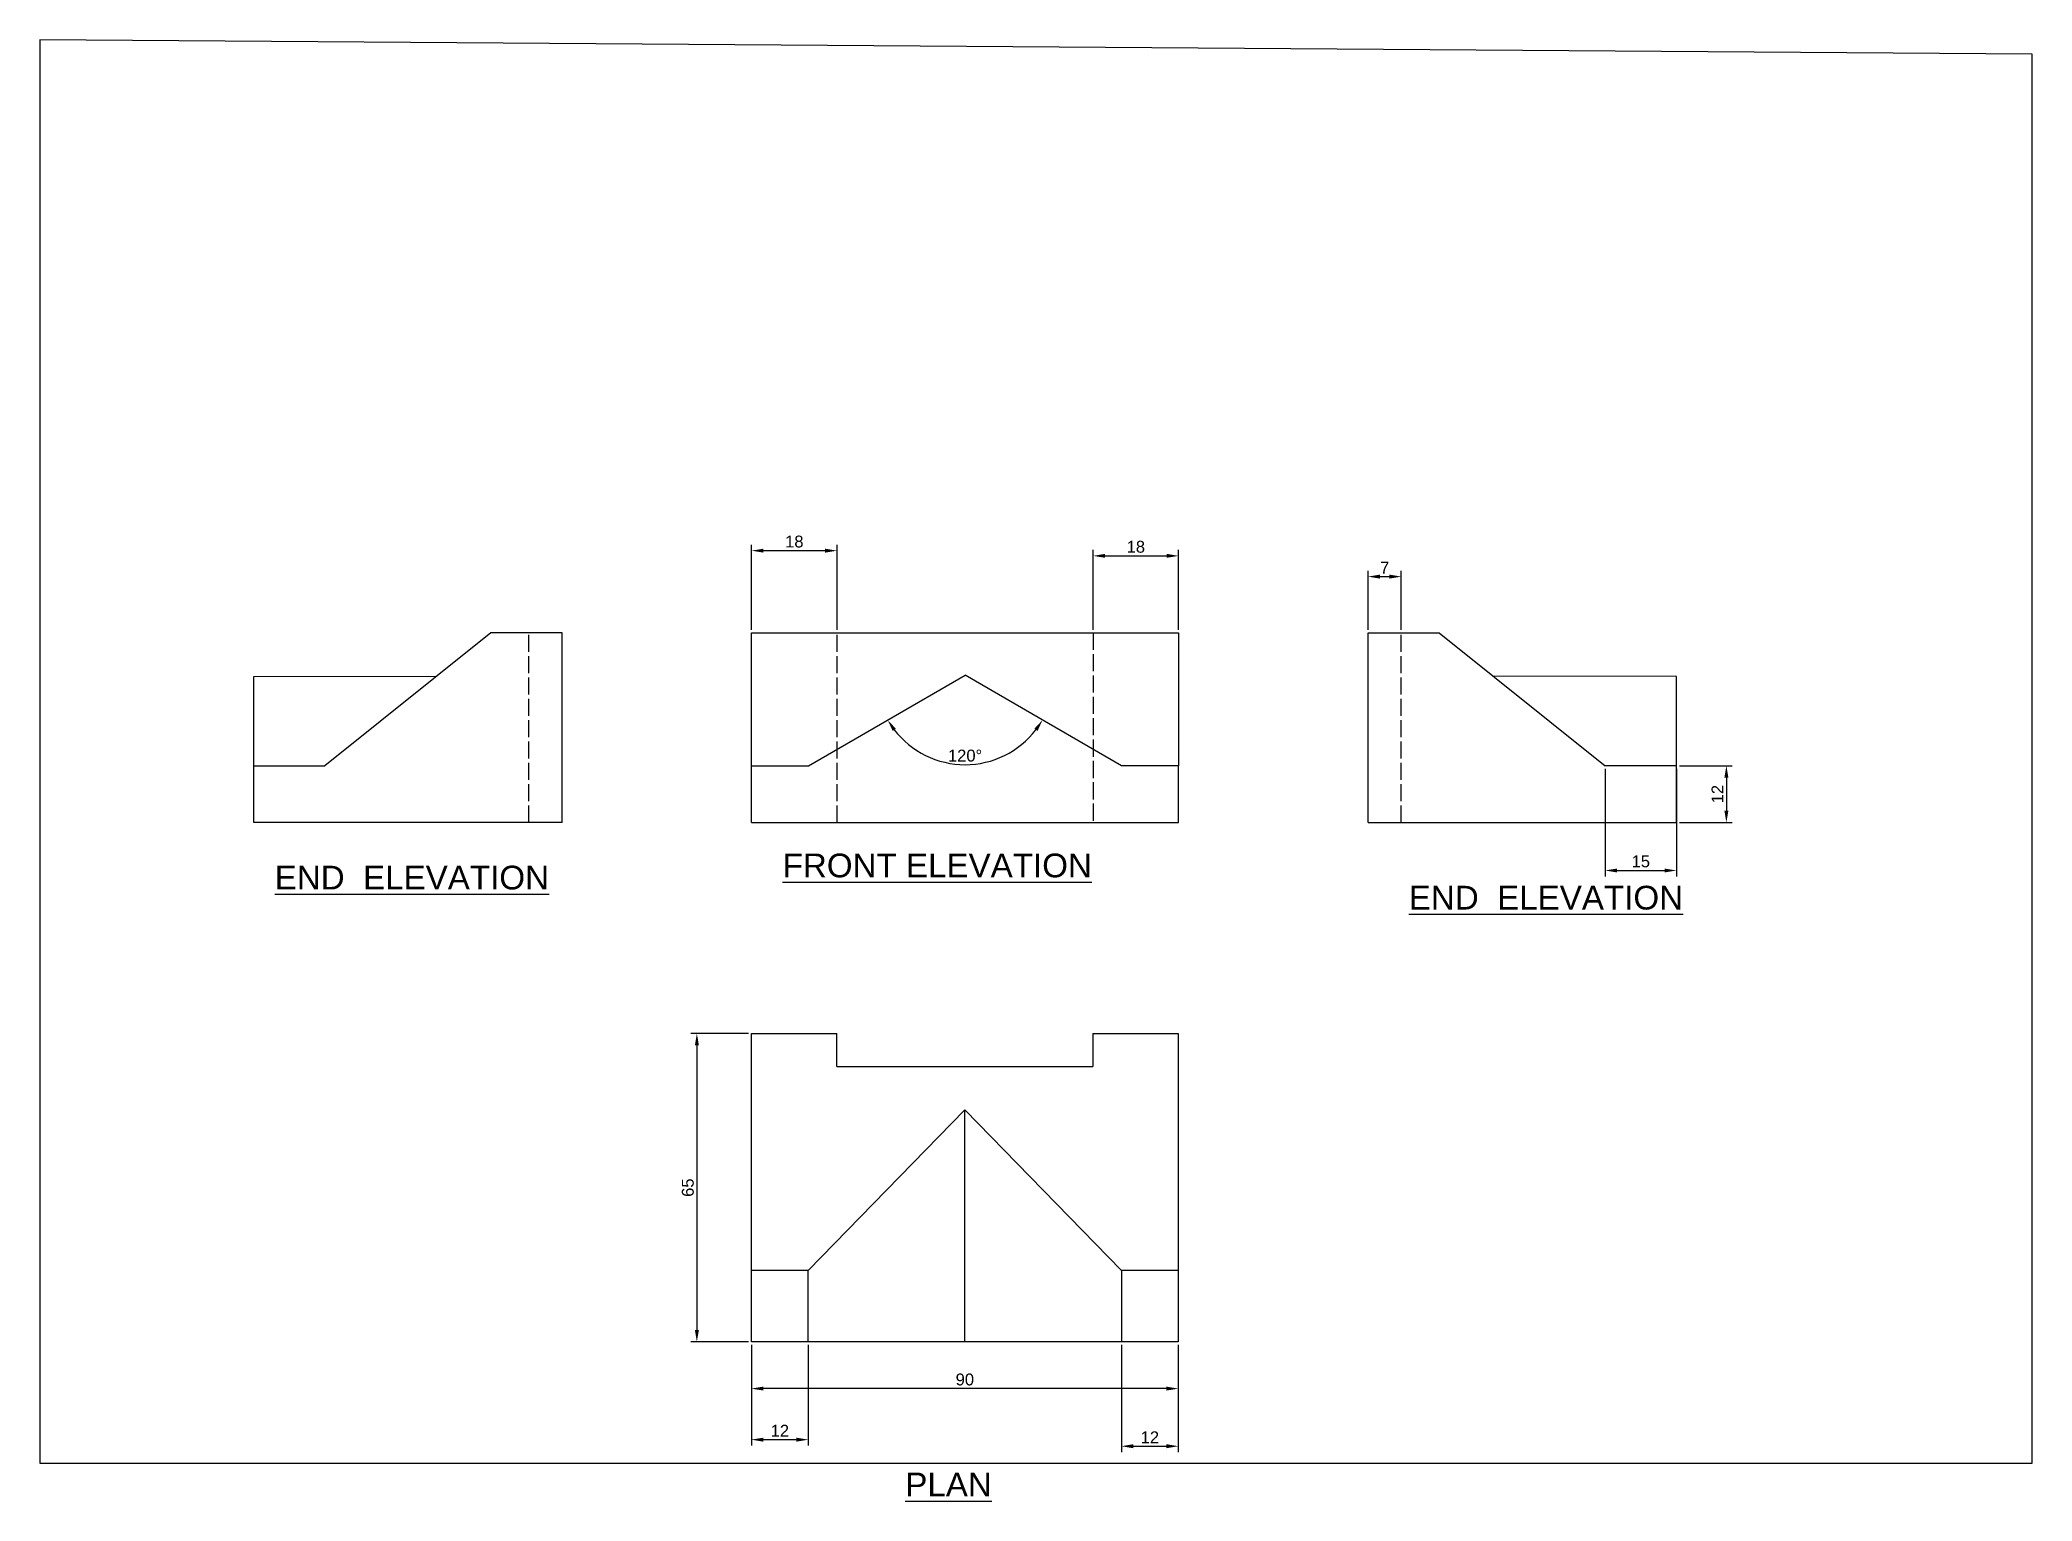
# Model space of a CAD drawing. Header units: millimetres. Extents: x 0 to 920, y -8 to 300.
# Drawn here: x 0 to 420, y -8 to 300 of the extents above; entities that cross this region are included whole.
import ezdxf

# ---------------------------------------------------------------- set-up
doc = ezdxf.new("R2010")
doc.units = ezdxf.units.MM
doc.linetypes.add('ACAD_ISO02W100', pattern=[15, 12, -3])
doc.linetypes.add('CENTER', pattern=[50.8, 31.75, -6.35, 6.35, -6.35])
for name, color, linetype in [('dimensions', 4, 'Continuous'), ('hidden lines', 5, 'Continuous'), ('TEXT', 7, 'Continuous')]:
    doc.layers.add(name, color=color, linetype=linetype)
doc.layers.add('solid lines', color=7, linetype='Continuous', lineweight=30)
doc.styles.get("Standard").update_dxf_attribs({"font": 'arial.ttf'})
doc.dimstyles.new('ISO-25', dxfattribs={"dimtxt": 2.5, "dimasz": 2.5, "dimexe": 1.25, "dimexo": 0.625, "dimtad": 1, "dimtxsty": 'Standard', "dimcen": 2.5, "dimadec": 0, "dimazin": 0, "dimtfac": 1, "dimtmove": 0, "dimatfit": 3, "dimfxl": 1, "dimarcsym": 0})

msp = doc.modelspace()

# ---------------------------------------------------------------- texts
at = {"layer": 'TEXT', "linetype": 'CENTER', "char_height": 5, "attachment_point": 1}
for s, width, heights, insert in [('{\\LFRONT ELEVATION}', 101.38343, [0], (156.592, 128.469)), ('\\pi20;{\\LEND  ELEVATION}', 84.36504, [23.338], (29.51, 125.914)), ('\\pi20;{\\LEND  ELEVATION}', 84.36504, [23.338], (268.587, 121.68)), ('{\\LPLAN}', 80, [0], (182.445, -2.033))]:
    msp.add_mtext_dynamic_manual_height_columns(s, width=width, gutter_width=12.5, heights=heights, dxfattribs=dict(at, insert=insert))

# ---------------------------------------------------------------- blocks, each defined once
blk = doc.blocks.new('*D1')
at = {"layer": 'Defpoints', "color": 0, "transparency": 16777216}
for p in [(150, 25.55), (240, 25.55), (150, 15.69)]:
    blk.add_point(p, dxfattribs=at)
at = {"layer": 'dimensions', "color": 0, "lineweight": -2, "transparency": 16777216}
for p, q in [((150, 24.93), (150, 14.44)), ((240, 24.93), (240, 14.44)), ((237.5, 15.69), (152.5, 15.69))]:
    blk.add_line(p, q, dxfattribs=at)
at = {"layer": 'dimensions', "color": 0, "transparency": 16777216}
for points in [[(152.5, 16.11), (152.5, 15.28), (150, 15.69)], [(237.5, 16.11), (237.5, 15.28), (240, 15.69)]]:
    blk.add_solid(points, dxfattribs=at)
at = {"layer": 'dimensions', "color": 0, "transparency": 16777216, "insert": (195, 17.6), "char_height": 2.5, "attachment_point": 5}
blk.add_mtext('90', dxfattribs=at)
blk = doc.blocks.new('*D2')
at = {"layer": 'Defpoints', "color": 0, "transparency": 16777216}
for p in [(150, 90.55), (138.51, 25.55), (150, 25.55)]:
    blk.add_point(p, dxfattribs=at)
at = {"layer": 'dimensions', "color": 0, "lineweight": -2, "transparency": 16777216}
for p, q in [((149.38, 90.55), (137.26, 90.55)), ((138.51, 88.05), (138.51, 28.05)), ((149.38, 25.55), (137.26, 25.55))]:
    blk.add_line(p, q, dxfattribs=at)
at = {"layer": 'dimensions', "color": 0, "transparency": 16777216}
for points in [[(138.09, 88.05), (138.93, 88.05), (138.51, 90.55)], [(138.09, 28.05), (138.93, 28.05), (138.51, 25.55)]]:
    blk.add_solid(points, dxfattribs=at)
at = {"layer": 'dimensions', "color": 0, "transparency": 16777216, "insert": (136.61, 58.05), "char_height": 2.5, "attachment_point": 5, "rotation": 90}
blk.add_mtext('65', dxfattribs=at)
blk = doc.blocks.new('*D3')
at = {"layer": 'Defpoints', "color": 0, "transparency": 16777216}
for p in [(168.05, 192.33), (150.05, 175), (168.05, 175)]:
    blk.add_point(p, dxfattribs=at)
at = {"layer": 'dimensions', "color": 0, "lineweight": -2, "transparency": 16777216}
for p, q in [((150.05, 175.62), (150.05, 193.58)), ((168.05, 175.62), (168.05, 193.58)), ((152.55, 192.33), (165.55, 192.33))]:
    blk.add_line(p, q, dxfattribs=at)
at = {"layer": 'dimensions', "color": 0, "transparency": 16777216}
for points in [[(152.55, 192.74), (152.55, 191.91), (150.05, 192.33)], [(165.55, 192.74), (165.55, 191.91), (168.05, 192.33)]]:
    blk.add_solid(points, dxfattribs=at)
at = {"layer": 'dimensions', "color": 0, "transparency": 16777216, "insert": (159.05, 194.23), "char_height": 2.5, "attachment_point": 5}
blk.add_mtext('18', dxfattribs=at)
blk = doc.blocks.new('*D4')
at = {"layer": 'Defpoints', "color": 0, "transparency": 16777216}
for p in [(240.05, 191.23), (222.05, 175), (240.05, 175)]:
    blk.add_point(p, dxfattribs=at)
at = {"layer": 'dimensions', "color": 0, "lineweight": -2, "transparency": 16777216}
for p, q in [((222.05, 175.62), (222.05, 192.48)), ((224.55, 191.23), (237.55, 191.23)), ((240.05, 175.62), (240.05, 192.48))]:
    blk.add_line(p, q, dxfattribs=at)
at = {"layer": 'dimensions', "color": 0, "transparency": 16777216}
for points in [[(224.55, 191.65), (224.55, 190.82), (222.05, 191.23)], [(237.55, 191.65), (237.55, 190.82), (240.05, 191.23)]]:
    blk.add_solid(points, dxfattribs=at)
at = {"layer": 'dimensions', "color": 0, "transparency": 16777216, "insert": (231.05, 193.13), "char_height": 2.5, "attachment_point": 5}
blk.add_mtext('18', dxfattribs=at)
blk = doc.blocks.new('*D6')
at = {"layer": 'Defpoints', "color": 0, "transparency": 16777216}
for p in [(287, 186.85), (280, 175), (287, 175)]:
    blk.add_point(p, dxfattribs=at)
at = {"layer": 'dimensions', "color": 0, "lineweight": -2, "transparency": 16777216}
for p, q in [((280, 175.62), (280, 188.1)), ((282.5, 186.85), (284.5, 186.85)), ((287, 175.62), (287, 188.1))]:
    blk.add_line(p, q, dxfattribs=at)
at = {"layer": 'dimensions', "color": 0, "transparency": 16777216}
for points in [[(282.5, 187.27), (282.5, 186.44), (280, 186.85)], [(284.5, 187.27), (284.5, 186.44), (287, 186.85)]]:
    blk.add_solid(points, dxfattribs=at)
at = {"layer": 'dimensions', "color": 0, "transparency": 16777216, "insert": (283.5, 188.73), "char_height": 2.5, "attachment_point": 5}
blk.add_mtext('7', dxfattribs=at)
blk = doc.blocks.new('*D7')
at = {"layer": 'Defpoints', "color": 0, "transparency": 16777216}
for p in [(345, 147), (345, 135), (355.54, 135)]:
    blk.add_point(p, dxfattribs=at)
at = {"layer": 'dimensions', "color": 0, "lineweight": -2, "transparency": 16777216}
for p, q in [((345.63, 147), (356.79, 147)), ((355.54, 144.5), (355.54, 137.5)), ((345.63, 135), (356.79, 135))]:
    blk.add_line(p, q, dxfattribs=at)
at = {"layer": 'dimensions', "color": 0, "transparency": 16777216}
for points in [[(355.12, 144.5), (355.96, 144.5), (355.54, 147)], [(355.12, 137.5), (355.96, 137.5), (355.54, 135)]]:
    blk.add_solid(points, dxfattribs=at)
at = {"layer": 'dimensions', "color": 0, "transparency": 16777216, "insert": (353.66, 141), "char_height": 2.5, "attachment_point": 5, "rotation": 90}
blk.add_mtext('12', dxfattribs=at)
blk = doc.blocks.new('*D8')
at = {"layer": 'Defpoints', "color": 0, "transparency": 16777216}
for p in [(330, 147), (345, 147), (345, 124.91)]:
    blk.add_point(p, dxfattribs=at)
at = {"layer": 'dimensions', "color": 0, "lineweight": -2, "transparency": 16777216}
for p, q in [((330, 146.37), (330, 123.66)), ((345, 146.37), (345, 123.66)), ((332.5, 124.91), (342.5, 124.91))]:
    blk.add_line(p, q, dxfattribs=at)
at = {"layer": 'dimensions', "color": 0, "transparency": 16777216}
for points in [[(332.5, 125.32), (332.5, 124.49), (330, 124.91)], [(342.5, 125.32), (342.5, 124.49), (345, 124.91)]]:
    blk.add_solid(points, dxfattribs=at)
at = {"layer": 'dimensions', "color": 0, "transparency": 16777216, "insert": (337.5, 126.81), "char_height": 2.5, "attachment_point": 5}
blk.add_mtext('15', dxfattribs=at)
blk = doc.blocks.new('*D9')
at = {"layer": 'Defpoints', "color": 0, "transparency": 16777216}
for p in [(150, 25.55), (162, 25.55), (162, 4.93)]:
    blk.add_point(p, dxfattribs=at)
at = {"layer": 'dimensions', "color": 0, "lineweight": -2, "transparency": 16777216}
for p, q in [((150, 24.93), (150, 3.68)), ((162, 24.93), (162, 3.68)), ((152.5, 4.93), (159.5, 4.93))]:
    blk.add_line(p, q, dxfattribs=at)
at = {"layer": 'dimensions', "color": 0, "transparency": 16777216}
for points in [[(152.5, 5.34), (152.5, 4.51), (150, 4.93)], [(159.5, 5.34), (159.5, 4.51), (162, 4.93)]]:
    blk.add_solid(points, dxfattribs=at)
at = {"layer": 'dimensions', "color": 0, "transparency": 16777216, "insert": (156, 6.81), "char_height": 2.5, "attachment_point": 5}
blk.add_mtext('12', dxfattribs=at)
blk = doc.blocks.new('*D10')
at = {"layer": 'Defpoints', "color": 0, "transparency": 16777216}
for p in [(228, 25.55), (240, 25.55), (240, 3.55)]:
    blk.add_point(p, dxfattribs=at)
at = {"layer": 'dimensions', "color": 0, "lineweight": -2, "transparency": 16777216}
for p, q in [((228, 24.93), (228, 2.3)), ((240, 24.93), (240, 2.3)), ((230.5, 3.55), (237.5, 3.55))]:
    blk.add_line(p, q, dxfattribs=at)
at = {"layer": 'dimensions', "color": 0, "transparency": 16777216}
for points in [[(230.5, 3.97), (230.5, 3.13), (228, 3.55)], [(237.5, 3.97), (237.5, 3.13), (240, 3.55)]]:
    blk.add_solid(points, dxfattribs=at)
at = {"layer": 'dimensions', "color": 0, "transparency": 16777216, "insert": (234, 5.43), "char_height": 2.5, "attachment_point": 5}
blk.add_mtext('12', dxfattribs=at)
blk = doc.blocks.new('*D11')
at = {"layer": 'Defpoints', "color": 0, "transparency": 16777216}
for p in [(195.05, 166.05), (195.05, 166.05), (188.61, 148.34), (162.05, 147), (228.05, 147)]:
    blk.add_point(p, dxfattribs=at)
at = {"layer": 'dimensions', "color": 0, "lineweight": -2, "transparency": 16777216}
blk.add_arc((195.05, 166.05), 18.84, 217.6069, 322.3931, dxfattribs=at)
at = {"layer": 'dimensions', "color": 0, "transparency": 16777216}
for points in [[(179.78, 154.32), (180.47, 154.78), (178.73, 156.63)], [(209.64, 154.78), (210.33, 154.32), (211.37, 156.63)]]:
    blk.add_solid(points, dxfattribs=at)
at = {"layer": 'dimensions', "color": 0, "transparency": 16777216, "insert": (195.05, 149.11), "char_height": 2.5, "attachment_point": 5}
blk.add_mtext('120°', dxfattribs=at)

# ---------------------------------------------------------------- dimensions: what is measured, and where the dimension line sits
at = {"layer": 'dimensions'}
for base, p1, p2, picture, middle in [((168.053, 192.328), (150.053, 174.999), (168.053, 174.999), '*D3', (159.053, 194.23)), ((240.053, 191.233), (222.053, 174.999), (240.053, 174.999), '*D4', (231.053, 193.134)), ((287, 186.853), (280, 175), (287, 175), '*D6', (283.5, 188.728)), ((345, 124.907), (330, 147), (345, 147), '*D8', (337.5, 126.809)), ((150, 15.695), (240, 25.555), (150, 25.555), '*D1', (195, 17.596)), ((162, 4.927), (150, 25.555), (162, 25.555), '*D9', (156, 6.808)), ((240, 3.551), (228, 25.555), (240, 25.555), '*D10', (234, 5.431))]:
    dim = msp.add_linear_dim(base=base, p1=p1, p2=p2, dimstyle='ISO-25', dxfattribs=at)
    dim.commit()
    dim.dimension.update_dxf_attribs({"geometry": picture, "text_midpoint": middle})
dim = msp.add_angular_dim_2l(base=(188.608, 148.344), line1=((228.053, 146.999), (195.053, 166.051)), line2=((162.053, 146.999), (195.053, 166.051)), dimstyle='ISO-25', dxfattribs=at)
dim.commit()
dim.dimension.update_dxf_attribs({"geometry": '*D11', "text_midpoint": (195.053, 149.109)})
for base, p1, p2, picture, middle in [((355.539, 135), (345, 147), (345, 135), '*D7', (353.659, 141)), ((138.51, 25.555), (150, 90.555), (150, 25.555), '*D2', (136.608, 58.055))]:
    dim = msp.add_linear_dim(base=base, p1=p1, p2=p2, angle=90, dimstyle='ISO-25', dxfattribs=at)
    dim.commit()
    dim.dimension.update_dxf_attribs({"geometry": picture, "text_midpoint": middle})

# ---------------------------------------------------------------- linework, layer by layer
at = {"layer": 'hidden lines', "linetype": 'ACAD_ISO02W100', "ltscale": 0.3}
for p, q in [((103.106, 135), (103.106, 175)), ((168.053, 134.999), (168.053, 174.999)), ((222.053, 174.999), (222.053, 134.999)), ((287, 135), (287, 175))]:
    msp.add_line(p, q, dxfattribs=at)
at = {"layer": 'solid lines'}
for p, q in [((95.106, 175), (60.106, 147)), ((110.106, 175), (95.106, 175)), ((110.106, 135), (110.106, 175)), ((150.053, 146.999), (150.053, 174.999)), ((150.053, 174.999), (240.053, 174.999)), ((240.053, 174.999), (240.053, 146.999)), ((280, 135), (280, 175)), ((280, 175), (295, 175)), ((295, 175), (330, 147)), ((45.106, 165.822), (83.707, 165.881)), ((45.106, 147), (45.106, 165.822)), ((162.053, 146.999), (195.053, 166.051)), ((228.053, 146.999), (195.053, 166.051)), ((345, 165.822), (306.399, 165.881)), ((345, 147), (345, 165.822)), ((45.106, 135), (45.106, 147)), ((45.106, 147), (60.106, 147)), ((150.053, 134.999), (150.053, 146.999)), ((150.053, 146.999), (162.053, 146.999)), ((240.053, 146.999), (228.053, 146.999)), ((240.053, 134.999), (240.053, 146.999)), ((345, 147), (330, 147)), ((345, 135), (345, 147)), ((110.106, 135), (45.106, 135)), ((150.053, 134.999), (150.053, 134.999)), ((150.053, 134.999), (240.053, 134.999)), ((280, 135), (345, 135)), ((150, 90.555), (168, 90.555)), ((150, 25.555), (150, 90.555)), ((168, 83.555), (168, 90.555)), ((222, 90.555), (240, 90.555)), ((222, 90.555), (222, 83.555)), ((240, 90.555), (240, 25.555)), ((168, 83.555), (222, 83.555)), ((162, 40.555), (195, 74.445)), ((195, 74.445), (228, 40.555)), ((195, 25.555), (195, 74.445)), ((162, 40.555), (150, 40.555)), ((162, 25.555), (162, 40.555)), ((228, 40.555), (228, 25.555)), ((240, 40.555), (228, 40.555)), ((240, 25.555), (150, 25.555))]:
    msp.add_line(p, q, dxfattribs=at)
msp.add_lwpolyline([(0, 300), (0, 0), (420, 0), (420, 297)], close=True, dxfattribs=at)

msp.set_redraw_order([(e.dxf.handle, doc.entitydb.next_handle()) for e in msp.query("TEXT MTEXT ATTDEF DIMENSION ARC_DIMENSION")])  # texts and dimensions are drawn at this point

doc.saveas('drawing.dxf')
